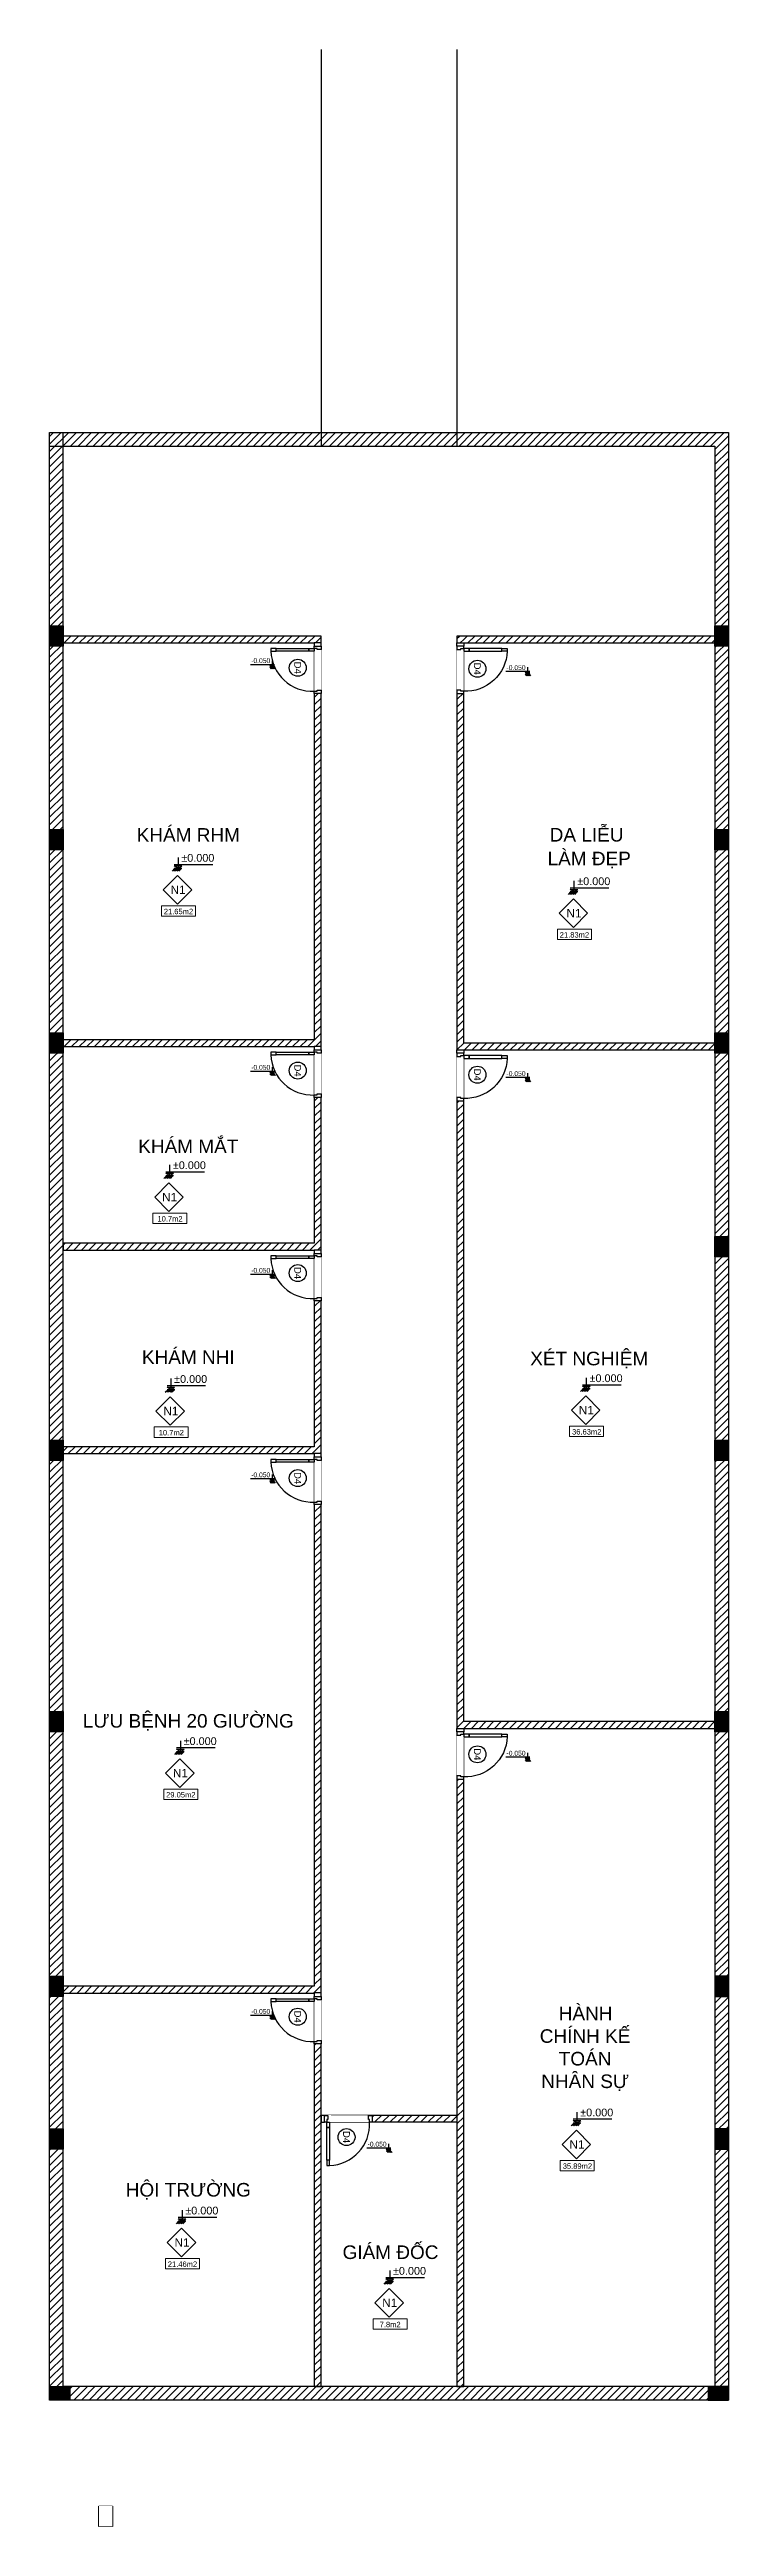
# Model space of a CAD drawing. Header units: millimetres. Extents: x -26398 to 135532, y -376633 to 43268.
# Drawn here: x 103875 to 113875, y -51530 to -15024 of the extents above; entities that cross this region are included whole.
import ezdxf
from ezdxf.enums import TextEntityAlignment as Align

# ---------------------------------------------------------------- set-up
doc = ezdxf.new("R2010")
doc.units = ezdxf.units.MM
doc.linetypes.add('ACAD_ISO02W100', pattern=[15, 12, -3])
for name, color, linetype in [('A-Door', 150, 'Continuous'), ('A5-KICHTHUOC', 251, 'Continuous'), ('cửa', 152, 'Continuous'), ('NT', 1, 'Continuous'), ('trục chia', 160, 'ACAD_ISO02W100'), ('TƯỜNG', 52, 'Continuous')]:
    doc.layers.add(name, color=color, linetype=linetype)
doc.layers.add('A6-GHICHU', color=147, linetype='Continuous', lineweight=20)
doc.styles.add('GHICHU35', font='', dxfattribs={"width": 0.9, "height": 350})
doc.styles.get("Standard").update_dxf_attribs({"font": 'arial.ttf'})
doc.styles.add('TUANH', font='')
doc.styles.get('GHICHU35').set_extended_font_data('VNI-Helve')
doc.styles.get('TUANH').set_extended_font_data('VNI-Helve-Condense', bold=True)

msp = doc.modelspace()

# ---------------------------------------------------------------- texts
for s, p in [('KHÁM RHM', (105918.44, -26599.76)), ('DA LIỄU ', (111824.08, -26597)), ('LÀM ĐẸP', (111824.08, -26946.73)), ('KHÁM MẮT', (105918.44, -31188.94)), ('KHÁM NHI', (105918.44, -34295.36)), ('XÉT NGHIỆM', (111824.08, -34316.81)), ('LƯU BỆNH 20 GIƯỜNG', (105918.44, -39656.6)), ('HỘI TRƯỜNG', (105918.44, -46567.79)), ('GIÁM ĐỐC', (108896.98, -47488.02))]:
    msp.add_text(s, height=200).set_placement(p, align=Align.MIDDLE_CENTER)
at = {"insert": (111003.4, -43868.83), "char_height": 200, "attachment_point": 1}
msp.add_mtext_dynamic_manual_height_columns('\\pi371.54312;{\\fArial|b0|i0|c163|p34;HÀNH \\P\\pi91.87055;CHÍNH KẾ \\P\\pi371.61134;TOÁN \\P\\pi114.10793;NHÂN SỰ}', width=1489.8802, gutter_width=1000, heights=[0], dxfattribs=at)
at = {"layer": 'A6-GHICHU', "ltscale": 0.5, "attachment_point": 5, "style": 'TUANH'}
for s, insert, char_height in [('{\\fArial|b0|i0|c0|p34;N1}', (105767.77, -27408.68), 123.835), ('{\\fArial|b0|i0|c163|p34;21\\fArial|b0|i0|c0|p34;.\\fArial|b0|i0|c163|p34;6\\fArial|b0|i0|c0|p34;5m2}', (105773.96, -27728.44), 79.5593), ('{\\fArial|b0|i0|c0|p34;N1}', (111600.17, -27753.33), 123.835), ('{\\fArial|b0|i0|c163|p34;21\\fArial|b0|i0|c0|p34;.\\fArial|b0|i0|c163|p34;83\\fArial|b0|i0|c0|p34;m2}', (111606.35, -28073.08), 79.5593), ('{\\fArial|b0|i0|c0|p34;N1}', (105643.01, -31938.33), 123.835), ('{\\fArial|b0|i0|c0|p34;10.7m2}', (105649.19, -32258.08), 79.5593), ('{\\fArial|b0|i0|c0|p34;N1}', (105661.78, -35089.75), 123.835), ('{\\fArial|b0|i0|c0|p34;N1}', (111781.29, -35077.76), 123.835), ('{\\fArial|b0|i0|c0|p34;10.7m2}', (105667.96, -35409.5), 79.5593), ('{\\fArial|b0|i0|c163|p34;36\\fArial|b0|i0|c0|p34;.\\fArial|b0|i0|c163|p34;63\\fArial|b0|i0|c0|p34;m2}', (111787.47, -35397.52), 79.5593), ('{\\fArial|b0|i0|c0|p34;N1}', (105802.03, -40426.65), 123.835), ('{\\fArial|b0|i0|c163|p34;29\\fArial|b0|i0|c0|p34;.\\fArial|b0|i0|c163|p34;0\\fArial|b0|i0|c0|p34;5m2}', (105808.21, -40746.41), 79.5593), ('{\\fArial|b0|i0|c0|p34;N1}', (111643.89, -45899.79), 123.835), ('{\\fArial|b0|i0|c163|p34;35.\\fArial|b0|i0|c0|p34;89m2}', (111650.08, -46219.54), 79.5593), ('{\\fArial|b0|i0|c0|p34;N1}', (105826.41, -47345.22), 123.835), ('{\\fArial|b0|i0|c0|p34;21.46m2}', (105832.6, -47664.98), 79.5593), ('{\\fArial|b0|i0|c0|p34;N1}', (108885.55, -48234.01), 123.835), ('{\\fArial|b0|i0|c0|p34;7.8m2}', (108891.73, -48553.76), 79.5593)]:
    msp.add_mtext(s, dxfattribs=dict(at, insert=insert, char_height=char_height))

# ---------------------------------------------------------------- blocks, each defined once
blk = doc.blocks.new('A$C7DB75F4D')
at = {"layer": 'A-Door'}
for points in [[(625, 740), (625, 660), (665, 660), (665, 740)], [(625, 180), (625, 660), (665, 660), (665, 180)], [(35, 100), (35, 60), (50, 60), (50, 50), (50, 0), (0, 0), (0, 100)], [(625, 100), (625, 180), (665, 180), (665, 100)], [(665, 100), (700, 100), (700, 0), (650, 0), (650, 50), (650, 60), (665, 60)]]:
    blk.add_lwpolyline(points, close=True, dxfattribs=at)
at = {"layer": 'NT', "color": 1}
blk.add_arc((650, 125), 616, 92.3278, 182.3278, dxfattribs=at)
blk = doc.blocks.new('CUA (D4)')
blk.add_wipeout([(111640, -24571), (111641, -25321), (111743, -25321), (111743, -24571)]).dxf.layer = 'TƯỜNG'
blk.add_lwpolyline([(111743, -24571), (111743, -24621), (111643, -24621), (111643, -24571)], close=True)
at = {"layer": 'cửa', "xscale": -1, "rotation": 270}
blk.add_blockref('A$C7DB75F4D', (111643, -25321), dxfattribs=at)
blk = doc.blocks.new('1-cote nen')
for p, q in [((-91, 102), (828, 102)), ((-2, 0), (-91, 63)), ((-91, 63), (88, 63)), ((90, 0), (-91, 0)), ((-2, 267), (-2, 0)), ((-2, 0), (88, 63)), ((-137, -60), (-77, 0)), ((-99, -60), (-39, 0)), ((-60, -60), (0, 0)), ((-21, -60), (39, 0)), ((17, -60), (77, 0))]:
    blk.add_line(p, q)
at = {"ltscale": 50, "style": 'GHICHU35', "width": 0.9}
blk.add_attdef('%%P0.000', (75, 164), '', height=187, dxfattribs=at)

# ---------------------------------------------------------------- hatches: boundary and pattern name
h = msp.add_hatch(color=1)
h.dxf.hatch_style = 1
h.paths.add_polyline_path([(103874.77, -23517.79), (103874.77, -23817.79), (104074.77, -23817.79), (104074.77, -23517.79)])
h = msp.add_hatch(color=1)
h.dxf.hatch_style = 1
h.paths.add_polyline_path([(113674.77, -23517.79), (113674.77, -23817.79), (113874.77, -23817.79), (113874.77, -23517.79)])
h = msp.add_hatch(color=1)
h.dxf.hatch_style = 1
h.paths.add_polyline_path([(103874.77, -26517.79), (103874.77, -26817.79), (104074.77, -26817.79), (104074.77, -26517.79)])
h = msp.add_hatch(color=1)
h.dxf.hatch_style = 1
h.paths.add_polyline_path([(113674.77, -26517.79), (113674.77, -26817.79), (113874.77, -26817.79), (113874.77, -26517.79)])
h = msp.add_hatch(color=1)
h.dxf.hatch_style = 1
h.paths.add_polyline_path([(103874.77, -29517.79), (103874.77, -29817.79), (104074.77, -29817.79), (104074.77, -29517.79)])
h = msp.add_hatch(color=1)
h.dxf.hatch_style = 1
h.paths.add_polyline_path([(113674.77, -29517.79), (113674.77, -29817.79), (113874.77, -29817.79), (113874.77, -29517.79)])
h = msp.add_hatch(color=1)
h.dxf.hatch_style = 1
h.paths.add_polyline_path([(113674.77, -32517.79), (113674.77, -32817.79), (113874.77, -32817.79), (113874.77, -32517.79)])
h = msp.add_hatch(color=1)
h.dxf.hatch_style = 1
h.paths.add_polyline_path([(103874.77, -35517.79), (103874.77, -35817.79), (104074.77, -35817.79), (104074.77, -35517.79)])
h = msp.add_hatch(color=1)
h.dxf.hatch_style = 1
h.paths.add_polyline_path([(113674.77, -35517.79), (113674.77, -35817.79), (113874.77, -35817.79), (113874.77, -35517.79)])
h = msp.add_hatch(color=1)
h.dxf.hatch_style = 1
h.paths.add_polyline_path([(103874.77, -39517.79), (103874.77, -39817.79), (104074.77, -39817.79), (104074.77, -39517.79)])
h = msp.add_hatch(color=1)
h.dxf.hatch_style = 1
h.paths.add_polyline_path([(113674.77, -39517.79), (113674.77, -39817.79), (113874.77, -39817.79), (113874.77, -39517.79)])
h = msp.add_hatch(color=1)
h.dxf.hatch_style = 1
h.paths.add_polyline_path([(104074.77, -43717.79), (104074.77, -43417.79), (103874.77, -43417.79), (103874.77, -43717.79)])
h = msp.add_hatch(color=1)
h.dxf.hatch_style = 1
h.paths.add_polyline_path([(113874.77, -43717.79), (113874.77, -43417.79), (113674.77, -43417.79), (113674.77, -43717.79)])
h = msp.add_hatch(color=1)
h.dxf.hatch_style = 1
h.paths.add_polyline_path([(103874.77, -45667.79), (103874.77, -45967.79), (104074.77, -45967.79), (104074.77, -45667.79)])
h = msp.add_hatch(color=1)
h.dxf.hatch_style = 1
h.paths.add_polyline_path([(113674.77, -45667.79), (113674.77, -45967.79), (113874.77, -45967.79), (113874.77, -45667.79)])
h = msp.add_hatch(color=1)
h.dxf.hatch_style = 1
h.paths.add_polyline_path([(103874.77, -49667.79), (104174.77, -49667.79), (104174.77, -49467.79), (103874.77, -49467.79)])
h = msp.add_hatch(color=1)
h.dxf.hatch_style = 1
h.paths.add_polyline_path([(113874.77, -49467.79), (113574.77, -49467.79), (113574.77, -49667.79), (113874.77, -49667.79)])
h = msp.add_hatch(color=1)
h.dxf.hatch_style = 1
h.paths.add_polyline_path([(104600.61, -51230.06), (104600.61, -51530.06), (104800.61, -51530.06), (104800.61, -51230.06)])
at = {"layer": 'TƯỜNG'}
h = msp.add_hatch(dxfattribs=at)
h.set_pattern_fill('ANSI31', color=256, scale=25)
h.paths.add_polyline_path([(107874.77, -23667.79), (104074.77, -23667.79), (104074.77, -23767.79), (107774.77, -23767.79), (107774.77, -29617.79), (104074.77, -29617.79), (104074.77, -29717.79), (107774.77, -29717.79), (107774.77, -32617.79), (104074.77, -32617.79), (104074.77, -32717.79), (107774.77, -32717.79), (107774.77, -35617.79), (104074.77, -35617.79), (104074.77, -35717.79), (107774.77, -35717.79), (107774.77, -43567.79), (104074.77, -43567.79), (104074.77, -43667.79), (107774.77, -43667.79), (107774.77, -49467.79), (107874.77, -49467.79), (107874.77, -43667.79), (107874.77, -29667.79)], flags=17)
h.paths.add_polyline_path([(109974.77, -29767.79), (113674.77, -29767.79), (113674.77, -29667.79), (109974.77, -29667.79), (109974.77, -23767.79), (113674.77, -23767.79), (113674.77, -23667.79), (109874.77, -23667.79), (109874.77, -29667.79), (109874.77, -39667.79), (109874.77, -49467.79), (109974.77, -49467.79), (109974.77, -39767.79), (113674.77, -39767.79), (113674.77, -39667.79), (109974.77, -39667.79)], flags=17)
h.paths.add_polyline_path([(104074.77, -20867.79), (103874.77, -20867.79), (103874.77, -49667.79), (113874.77, -49667.79), (113874.77, -20667.79), (104074.77, -20667.79), (104074.77, -20867.79), (113674.77, -20867.79), (113674.77, -49467.79), (104074.77, -49467.79)])
h.paths.add_polyline_path([(104074.77, -20667.79), (103874.77, -20667.79), (103874.77, -20867.79), (104074.77, -20867.79)], flags=17)
h = msp.add_hatch(dxfattribs=at)
h.set_pattern_fill('ANSI31', color=256, scale=25)
h.paths.add_polyline_path([(109874.77, -45467.79), (107874.77, -45467.79), (107874.77, -45567.79), (109874.77, -45567.79)])

# ---------------------------------------------------------------- linework, layer by layer
for points in [[(104074.77, -23817.79), (103874.77, -23817.79), (103874.77, -23517.79), (104074.77, -23517.79)], [(113874.77, -23817.79), (113674.77, -23817.79), (113674.77, -23517.79), (113874.77, -23517.79)], [(104074.77, -26817.79), (103874.77, -26817.79), (103874.77, -26517.79), (104074.77, -26517.79)], [(113874.77, -26817.79), (113674.77, -26817.79), (113674.77, -26517.79), (113874.77, -26517.79)], [(104074.77, -29817.79), (103874.77, -29817.79), (103874.77, -29517.79), (104074.77, -29517.79)], [(113874.77, -29817.79), (113674.77, -29817.79), (113674.77, -29517.79), (113874.77, -29517.79)], [(113874.77, -32817.79), (113674.77, -32817.79), (113674.77, -32517.79), (113874.77, -32517.79)], [(104074.77, -35817.79), (103874.77, -35817.79), (103874.77, -35517.79), (104074.77, -35517.79)], [(113874.77, -35817.79), (113674.77, -35817.79), (113674.77, -35517.79), (113874.77, -35517.79)], [(104074.77, -39817.79), (103874.77, -39817.79), (103874.77, -39517.79), (104074.77, -39517.79)], [(113874.77, -39817.79), (113674.77, -39817.79), (113674.77, -39517.79), (113874.77, -39517.79)], [(103874.77, -43417.79), (104074.77, -43417.79), (104074.77, -43717.79), (103874.77, -43717.79)], [(113874.77, -43417.79), (113674.77, -43417.79), (113674.77, -43717.79), (113874.77, -43717.79)], [(104074.77, -45967.79), (103874.77, -45967.79), (103874.77, -45667.79), (104074.77, -45667.79)], [(113674.77, -45967.79), (113874.77, -45967.79), (113874.77, -45667.79), (113674.77, -45667.79)], [(104174.77, -49467.79), (104174.77, -49667.79), (103874.77, -49667.79), (103874.77, -49467.79)], [(113574.77, -49467.79), (113574.77, -49667.79), (113874.77, -49667.79), (113874.77, -49467.79)], [(104800.61, -51530.06), (104600.61, -51530.06), (104600.61, -51230.06), (104800.61, -51230.06)]]:
    msp.add_lwpolyline(points, close=True)
at = {"layer": 'A6-GHICHU', "ltscale": 0.5}
for points in [[(105758.43, -27619.08), (105968.58, -27408.93), (105758.43, -27198.77), (105548.28, -27408.93)], [(105522.06, -27643.19), (106023.13, -27643.19), (106023.13, -27797.69), (105522.06, -27797.69)], [(111590.83, -27963.73), (111800.98, -27753.57), (111590.83, -27543.42), (111380.67, -27753.57)], [(111354.46, -27987.84), (111855.53, -27987.84), (111855.53, -28142.34), (111354.46, -28142.34)], [(105633.67, -32148.73), (105843.82, -31938.57), (105633.67, -31728.42), (105423.51, -31938.57)], [(105397.3, -32172.84), (105898.36, -32172.84), (105898.36, -32327.34), (105397.3, -32327.34)], [(105652.43, -35300.15), (105862.59, -35089.99), (105652.43, -34879.84), (105442.28, -35089.99)], [(111771.94, -35288.16), (111982.1, -35078.01), (111771.94, -34867.85), (111561.79, -35078.01)], [(105416.07, -35324.26), (105917.13, -35324.26), (105917.13, -35478.76), (105416.07, -35478.76)], [(111535.58, -35312.27), (112036.64, -35312.27), (112036.64, -35466.77), (111535.58, -35466.77)], [(105792.69, -40637.05), (106002.84, -40426.9), (105792.69, -40216.74), (105582.53, -40426.9)], [(105556.32, -40661.16), (106057.39, -40661.16), (106057.39, -40815.66), (105556.32, -40815.66)], [(111634.55, -46110.19), (111844.71, -45900.03), (111634.55, -45689.88), (111424.4, -45900.03)], [(111398.19, -46134.3), (111899.25, -46134.3), (111899.25, -46288.8), (111398.19, -46288.8)], [(105817.07, -47555.62), (106027.23, -47345.47), (105817.07, -47135.31), (105606.92, -47345.47)], [(105580.71, -47579.73), (106081.77, -47579.73), (106081.77, -47734.23), (105580.71, -47734.23)], [(108876.2, -48444.41), (109086.36, -48234.25), (108876.2, -48024.1), (108666.05, -48234.25)], [(108639.84, -48468.51), (109140.9, -48468.51), (109140.9, -48623.02), (108639.84, -48623.02)]]:
    msp.add_lwpolyline(points, close=True, dxfattribs=at)
at = {"layer": 'trục chia'}
for p, q in [((107874.77, -15024.14), (107874.77, -20867.79)), ((109874.77, -15024.14), (109874.77, -20867.79))]:
    msp.add_line(p, q, dxfattribs=at)
at = {"layer": 'TƯỜNG'}
for p, q in [((103874.77, -20667.79), (113874.77, -20667.79)), ((103874.77, -49667.79), (103874.77, -20667.79)), ((104074.77, -49467.79), (104074.77, -20667.79)), ((113874.77, -20667.79), (113874.77, -49667.79)), ((103874.77, -20867.79), (113674.77, -20867.79)), ((113674.77, -20867.79), (113674.77, -49467.79)), ((107874.77, -45467.79), (109874.77, -45467.79)), ((107874.77, -45567.79), (109874.77, -45567.79)), ((113674.77, -49467.79), (104074.77, -49467.79)), ((113874.77, -49667.79), (103874.77, -49667.79))]:
    msp.add_line(p, q, dxfattribs=at)
for points in [[(103874.77, -20667.79), (113874.77, -20667.79), (113874.77, -49667.79), (103874.77, -49667.79)], [(104074.77, -35717.79), (107774.77, -35717.79), (107774.77, -43567.79), (104074.77, -43567.79), (104074.77, -43667.79), (107774.77, -43667.79), (107774.77, -49467.79), (107874.77, -49467.79), (107874.77, -43667.79), (107874.77, -29667.79), (107874.77, -23667.79), (104074.77, -23667.79), (104074.77, -23767.79), (107774.77, -23767.79), (107774.77, -29617.79), (104074.77, -29617.79), (104074.77, -29717.79), (107774.77, -29717.79), (107774.77, -32617.79), (104074.77, -32617.79), (104074.77, -32717.79), (107774.77, -32717.79), (107774.77, -35617.79), (104074.77, -35617.79)], [(113674.77, -29667.79), (109974.77, -29667.79), (109974.77, -23767.79), (113674.77, -23767.79), (113674.77, -23667.79), (109874.77, -23667.79), (109874.77, -29667.79), (109874.77, -39667.79), (109874.77, -49467.79), (109974.77, -49467.79), (109974.77, -39767.79), (113674.77, -39767.79), (113674.77, -39667.79), (109974.77, -39667.79), (109974.77, -29767.79), (113674.77, -29767.79)]]:
    msp.add_lwpolyline(points, close=True, dxfattribs=at)

# ---------------------------------------------------------------- block references
at = {"layer": 'A5-KICHTHUOC', "ltscale": 0.5}
ref = msp.add_blockref('1-cote nen', (105768.64, -27096.04), dxfattribs=dict(at, xscale=0.61735318627815, yscale=0.61735318627815, zscale=0.61735318627815))
ref.add_attrib('%%P0.000', '%%P0.000', (105815.23, -26994.82), dxfattribs={"layer": '0', "color": 4, "ltscale": 50, "height": 114.325})
ref = msp.add_blockref('1-cote nen', (111601.04, -27440.68), dxfattribs=dict(at, xscale=0.61735318627815, yscale=0.61735318627815, zscale=0.61735318627815))
ref.add_attrib('%%P0.000', '%%P0.000', (111647.63, -27339.47), dxfattribs={"layer": '0', "color": 4, "ltscale": 50, "height": 114.325})
ref = msp.add_blockref('1-cote nen', (105643.88, -31625.68), dxfattribs=dict(at, xscale=0.61735318627815, yscale=0.61735318627815, zscale=0.61735318627815))
ref.add_attrib('%%P0.000', '%%P0.000', (105690.47, -31524.47), dxfattribs={"layer": '0', "color": 4, "ltscale": 50, "height": 114.325})
ref = msp.add_blockref('1-cote nen', (105662.64, -34777.1), dxfattribs=dict(at, xscale=0.61735318627815, yscale=0.61735318627815, zscale=0.61735318627815))
ref.add_attrib('%%P0.000', '%%P0.000', (105709.24, -34675.89), dxfattribs={"layer": '0', "color": 4, "ltscale": 50, "height": 114.325})
ref = msp.add_blockref('1-cote nen', (111782.16, -34765.11), dxfattribs=dict(at, xscale=0.61735318627815, yscale=0.61735318627815, zscale=0.61735318627815))
ref.add_attrib('%%P0.000', '%%P0.000', (111828.75, -34663.9), dxfattribs={"layer": '0', "color": 4, "ltscale": 50, "height": 114.325})
ref = msp.add_blockref('1-cote nen', (105802.9, -40114), dxfattribs=dict(at, xscale=0.61735318627815, yscale=0.61735318627815, zscale=0.61735318627815))
ref.add_attrib('%%P0.000', '%%P0.000', (105849.49, -40012.79), dxfattribs={"layer": '0', "color": 4, "ltscale": 50, "height": 114.325})
ref = msp.add_blockref('1-cote nen', (111644.76, -45587.14), dxfattribs=dict(at, xscale=0.61735318627815, yscale=0.61735318627815, zscale=0.61735318627815))
ref.add_attrib('%%P0.000', '%%P0.000', (111691.35, -45485.93), dxfattribs={"layer": '0', "color": 4, "ltscale": 50, "height": 114.325})
ref = msp.add_blockref('1-cote nen', (105827.28, -47032.57), dxfattribs=dict(at, xscale=0.61735318627815, yscale=0.61735318627815, zscale=0.61735318627815))
ref.add_attrib('%%P0.000', '%%P0.000', (105873.88, -46931.36), dxfattribs={"layer": '0', "color": 4, "ltscale": 50, "height": 114.325})
ref = msp.add_blockref('1-cote nen', (108886.42, -47921.36), dxfattribs=dict(at, xscale=0.61735318627815, yscale=0.61735318627815, zscale=0.61735318627815))
ref.add_attrib('%%P0.000', '%%P0.000', (108933.01, -47820.15), dxfattribs={"layer": '0', "color": 4, "ltscale": 50, "height": 114.325})

msp.set_redraw_order([(e.dxf.handle, doc.entitydb.next_handle()) for e in msp.query("TEXT MTEXT ATTDEF DIMENSION ARC_DIMENSION")])  # texts and dimensions are drawn at this point

# ---------------------------------------------------------------- next in the draw order: block references
at = {"layer": 'TƯỜNG', "xscale": -1}
for p in [(219517.28, 803.56), (219517.28, -5146.44), (219517.28, -8146.44), (219517.28, -11146.44), (219517.28, -19096.44)]:
    msp.add_blockref('CUA (D4)', p, dxfattribs=at)
at = {"layer": 'TƯỜNG'}
for p in [(-1767.74, 803.56), (-1767.74, -5196.44), (-1767.74, -15196.44)]:
    msp.add_blockref('CUA (D4)', p, dxfattribs=at)
at = {"layer": 'TƯỜNG', "xscale": -1, "rotation": 90}
msp.add_blockref('CUA (D4)', (83303.42, 66171.97), dxfattribs=at)

# ---------------------------------------------------------------- next in the draw order: wipeouts: each hides what was drawn before it
msp.add_wipeout([(104600.61, -51230.06), (104800.61, -51230.06), (104800.61, -51530.06), (104600.61, -51530.06)]).dxf.layer = 'TƯỜNG'

# ---------------------------------------------------------------- next in the draw order: linework, layer by layer
for centre in [(107530.5, -24135.99), (110176.93, -24149.9), (107530.5, -30072.89), (110176.93, -30133.38), (107530.5, -33057.15), (107530.5, -36079.37), (110176.93, -40150.08), (107530.5, -44017.1), (108248.76, -45791.14)]:
    msp.add_circle(centre, 125.19)

# ---------------------------------------------------------------- next in the draw order: block references
at = {"layer": 'A5-KICHTHUOC', "ltscale": 0.5}
ref = msp.add_blockref('1-cote nen', (107152.73, -24129.3), dxfattribs=dict(at, xscale=-0.3822541714018616, yscale=0.3822541714018616, zscale=0.3822541714018616))
ref.add_attrib('%%P0.000', '-0.050', (106845.07, -24066.63), dxfattribs={"layer": '0', "color": 4, "ltscale": 50, "height": 70.788})
ref = msp.add_blockref('1-cote nen', (110913.42, -24231.45), dxfattribs=dict(at, xscale=-0.3822541714018616, yscale=0.3822541714018616, zscale=0.3822541714018616))
ref.add_attrib('%%P0.000', '-0.050', (110605.76, -24168.78), dxfattribs={"layer": '0', "color": 4, "ltscale": 50, "height": 70.788})
ref = msp.add_blockref('1-cote nen', (107152.73, -30123.3), dxfattribs=dict(at, xscale=-0.3822541714018616, yscale=0.3822541714018616, zscale=0.3822541714018616))
ref.add_attrib('%%P0.000', '-0.050', (106845.07, -30060.63), dxfattribs={"layer": '0', "color": 4, "ltscale": 50, "height": 70.788})
ref = msp.add_blockref('1-cote nen', (110913.42, -30214.93), dxfattribs=dict(at, xscale=-0.3822541714018616, yscale=0.3822541714018616, zscale=0.3822541714018616))
ref.add_attrib('%%P0.000', '-0.050', (110605.76, -30152.26), dxfattribs={"layer": '0', "color": 4, "ltscale": 50, "height": 70.788})
ref = msp.add_blockref('1-cote nen', (107152.73, -33115.35), dxfattribs=dict(at, xscale=-0.3822541714018616, yscale=0.3822541714018616, zscale=0.3822541714018616))
ref.add_attrib('%%P0.000', '-0.050', (106845.07, -33052.68), dxfattribs={"layer": '0', "color": 4, "ltscale": 50, "height": 70.788})
ref = msp.add_blockref('1-cote nen', (107152.73, -36129.38), dxfattribs=dict(at, xscale=-0.3822541714018616, yscale=0.3822541714018616, zscale=0.3822541714018616))
ref.add_attrib('%%P0.000', '-0.050', (106845.07, -36066.71), dxfattribs={"layer": '0', "color": 4, "ltscale": 50, "height": 70.788})
ref = msp.add_blockref('1-cote nen', (110913.42, -40231.64), dxfattribs=dict(at, xscale=-0.3822541714018616, yscale=0.3822541714018616, zscale=0.3822541714018616))
ref.add_attrib('%%P0.000', '-0.050', (110605.76, -40168.97), dxfattribs={"layer": '0', "color": 4, "ltscale": 50, "height": 70.788})
ref = msp.add_blockref('1-cote nen', (107152.73, -44037.3), dxfattribs=dict(at, xscale=-0.3822541714018616, yscale=0.3822541714018616, zscale=0.3822541714018616))
ref.add_attrib('%%P0.000', '-0.050', (106845.07, -43974.63), dxfattribs={"layer": '0', "color": 4, "ltscale": 50, "height": 70.788})
ref = msp.add_blockref('1-cote nen', (108866.63, -45993.51), dxfattribs=dict(at, xscale=-0.3822541714018616, yscale=0.3822541714018616, zscale=0.3822541714018616))
ref.add_attrib('%%P0.000', '-0.050', (108558.98, -45930.84), dxfattribs={"layer": '0', "color": 4, "ltscale": 50, "height": 70.788})

# ---------------------------------------------------------------- next in the draw order: texts
at = {"layer": 'TƯỜNG'}
for p in [(107530.5, -24135.99), (110176.93, -24149.9), (107530.5, -30072.89), (110176.93, -30133.38), (107530.5, -33057.15), (107530.5, -36079.37), (110176.93, -40150.08), (107530.5, -44017.1), (108248.76, -45791.14)]:
    msp.add_text('D4', height=100.154, rotation=270, dxfattribs=at).set_placement(p, align=Align.MIDDLE_CENTER)

doc.saveas('drawing.dxf')
